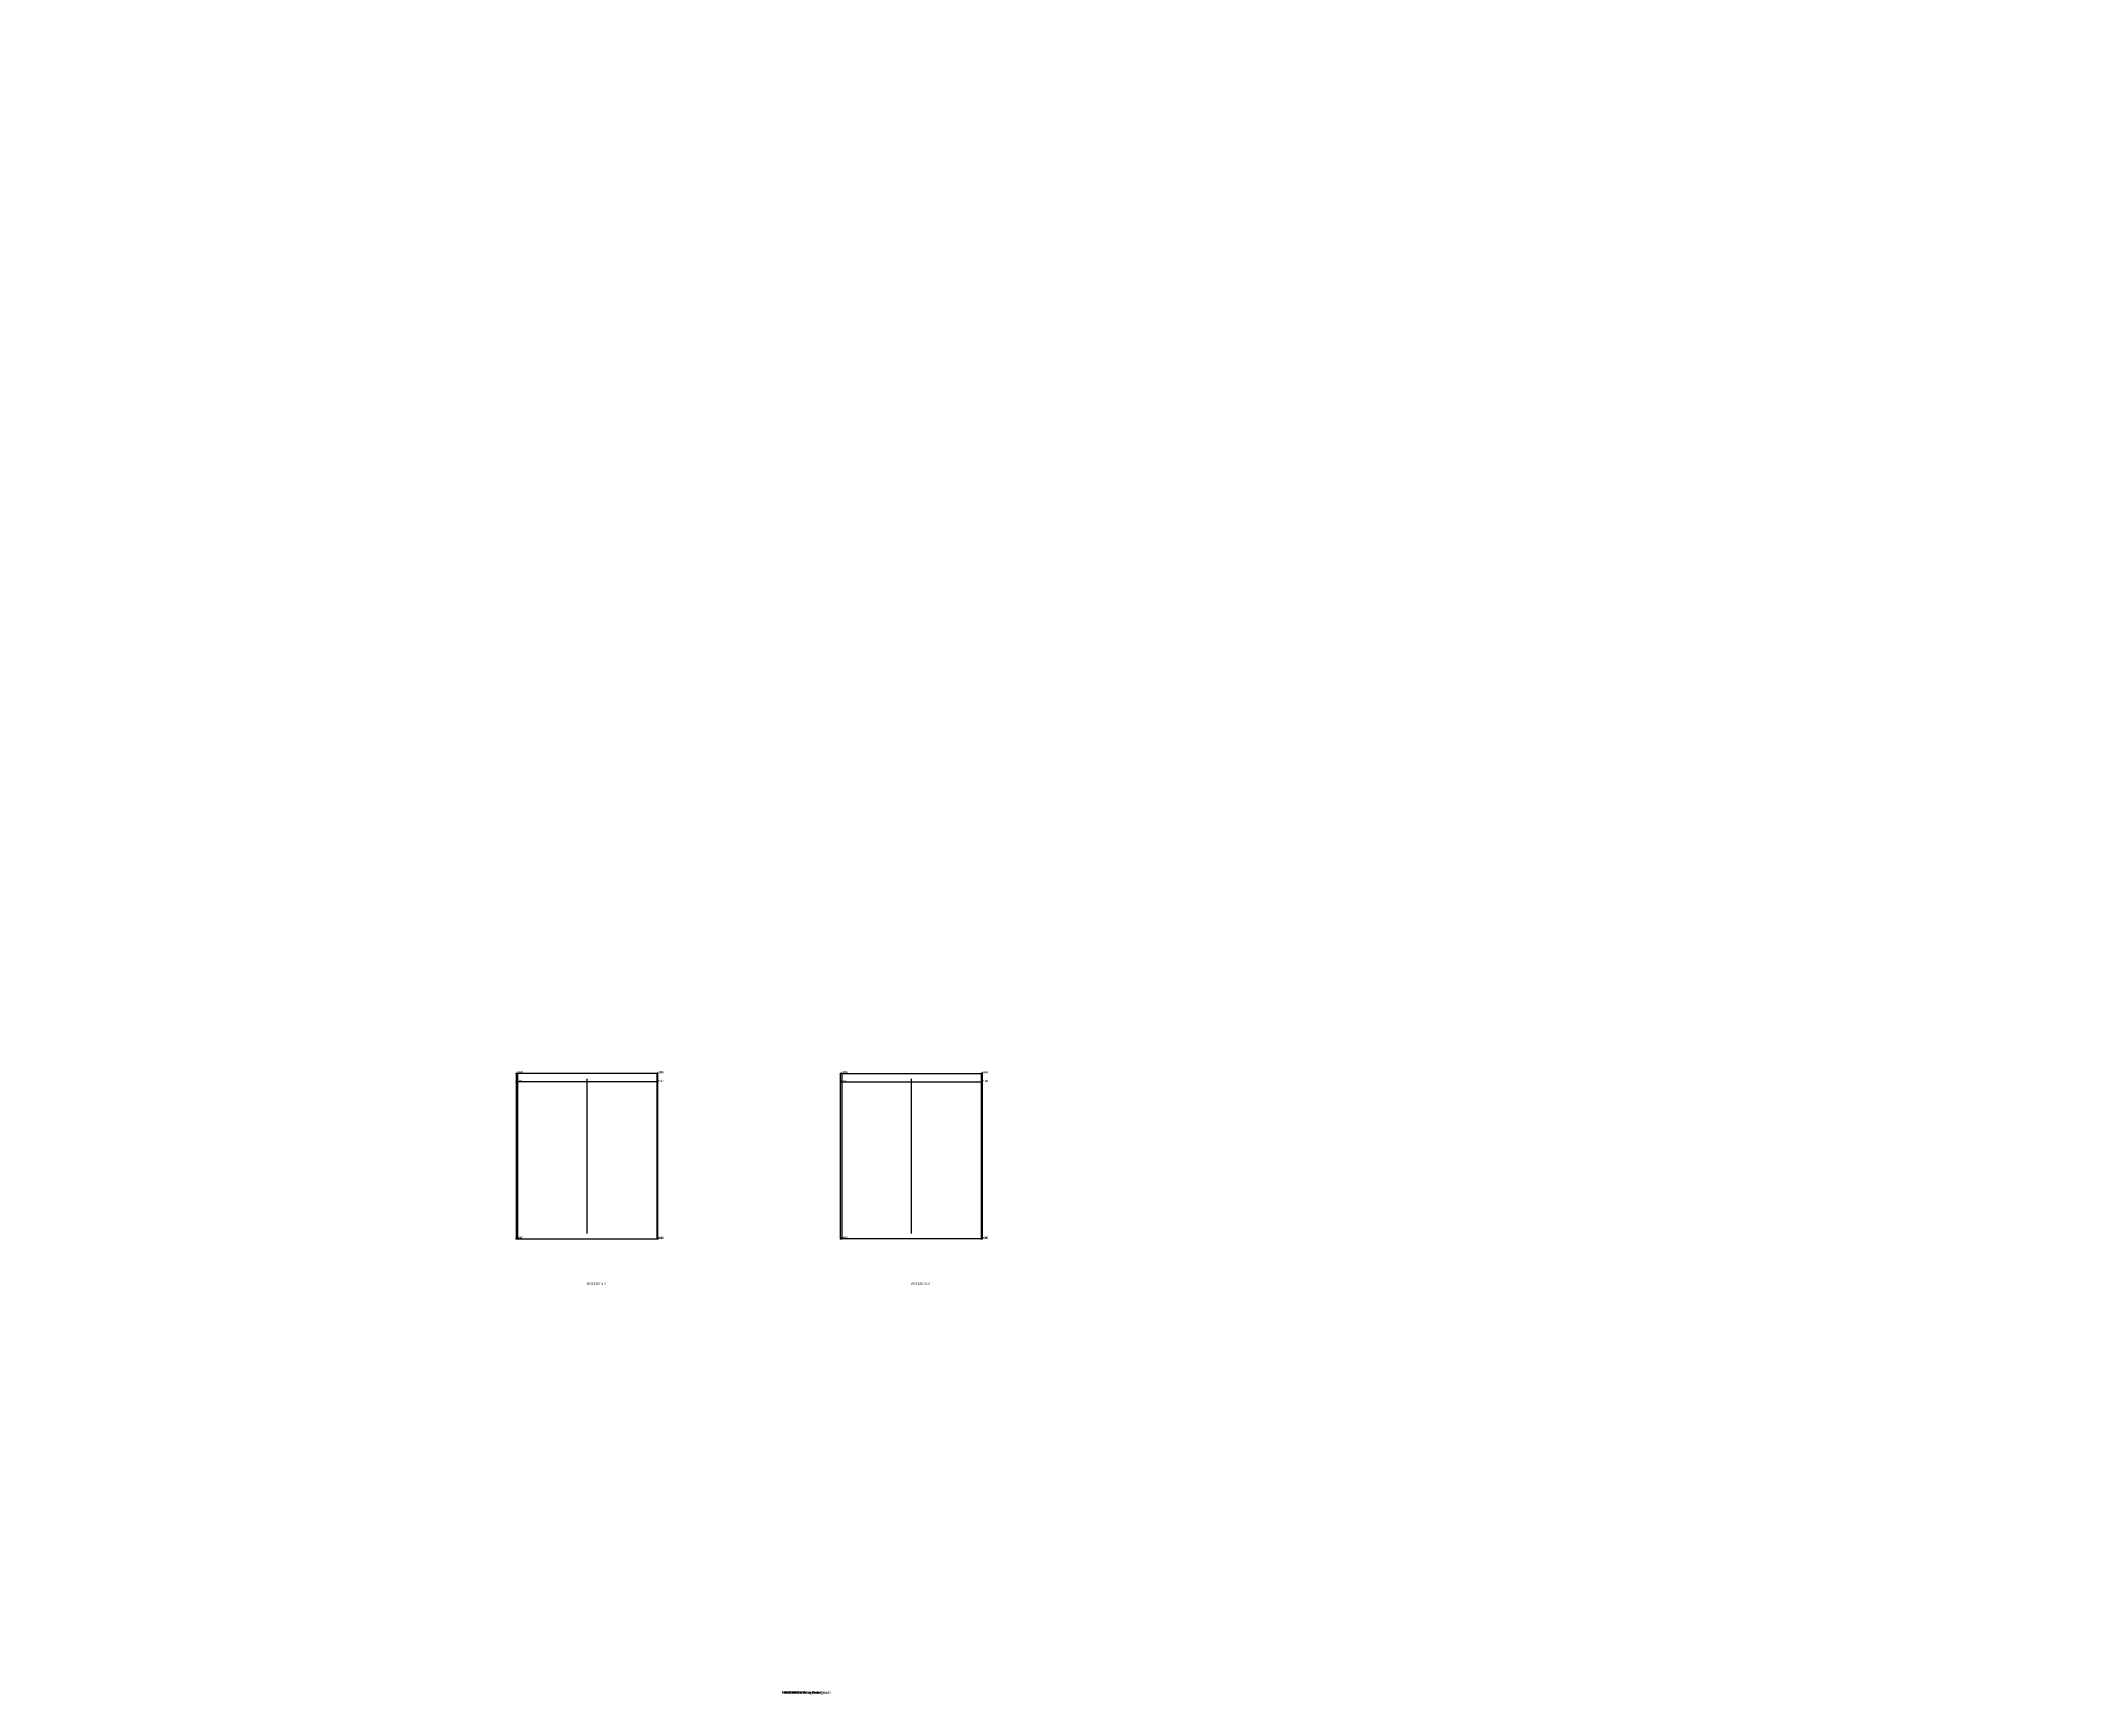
# Model space of a CAD drawing. Extents: x -86 to 151, y 0 to 193.
import ezdxf

# ---------------------------------------------------------------- set-up
doc = ezdxf.new("R2010")
doc.units = 0

# ---------------------------------------------------------------- blocks, each defined once
blk = doc.blocks.new('5_M')
at = {"layer": '1'}
blk.add_lwpolyline([(6.855502, 53.006863), (6.855502, 72.298843), (23.366241, 72.298843), (23.366241, 53.006863)], close=True, dxfattribs=at)
at = {"layer": '2'}
for p in [(6.855502, 72.298843), (6.855502, 72.298843), (6.855502, 71.298843), (6.855502, 71.298843), (7.005403, 72.298843), (7.005403, 72.298843), (23.216341, 72.298843), (23.216341, 72.298843), (23.366241, 72.298843), (23.366241, 72.298843), (23.366241, 71.298843), (23.366241, 71.298843), (6.855502, 53.006863), (6.855502, 53.006863), (7.005403, 53.006863), (7.005403, 53.006863), (23.216341, 53.006863), (23.216341, 53.006863), (23.366241, 53.006863), (23.366241, 53.006863)]:
    blk.add_point(p, dxfattribs=at)
at = {"layer": '7'}
blk.add_line((15.110872, 53.652855), (15.110872, 71.652855), dxfattribs=at)
at = {"layer": '8'}
for points in [[(6.855502, 71.298843), (23.366241, 71.298843)], [(7.005403, 72.298843), (7.005403, 53.006863)], [(23.216341, 72.298843), (23.216341, 53.006863)]]:
    blk.add_lwpolyline(points, dxfattribs=at)
at = {"layer": '84'}
blk.add_lwpolyline([(6.855502, 53.006863), (6.855502, 72.298843), (23.366241, 72.298843), (23.366241, 53.006863)], close=True, dxfattribs=at)
at = {"layer": '85'}
for points in [[(6.855502, 71.298843), (23.366241, 71.298843)], [(7.005403, 72.298843), (7.005403, 53.006863)], [(23.216341, 72.298843), (23.216341, 53.006863)]]:
    blk.add_lwpolyline(points, dxfattribs=at)
at = {"layer": '1'}
for s, p in [('# 83', (6.855502, 72.298843)), ('# 83', (6.855502, 72.298843)), ('# 87', (6.855502, 71.298843)), ('# 87', (6.855502, 71.298843)), ('# 89', (7.005403, 72.298843)), ('# 89', (7.005403, 72.298843)), ('# 91', (23.216341, 72.298843)), ('# 91', (23.216341, 72.298843)), ('# 84', (23.366241, 72.298843)), ('# 84', (23.366241, 72.298843)), ('# 88', (23.366241, 71.298843)), ('# 88', (23.366241, 71.298843)), ('# 82', (6.855502, 53.006863)), ('# 82', (6.855502, 53.006863)), ('# 90', (7.005403, 53.006863)), ('# 90', (7.005403, 53.006863)), ('# 92', (23.216341, 53.006863)), ('# 92', (23.216341, 53.006863)), ('# 85', (23.366241, 53.006863)), ('# 85', (23.366241, 53.006863)), ('ROTATION: 0', (15.110872, 47.652851))]:
    blk.add_text(s, height=0.25, dxfattribs=at).set_placement(p)
blk = doc.blocks.new('10_M')
at = {"layer": '1'}
blk.add_lwpolyline([(-14.439391, 53.006863), (-14.439391, 72.298843), (-30.95013, 72.298843), (-30.95013, 53.006863)], close=True, dxfattribs=at)
at = {"layer": '2'}
for p in [(-30.95013, 72.298843), (-30.95013, 72.298843), (-30.95013, 71.298843), (-30.95013, 71.298843), (-30.80023, 72.298843), (-30.80023, 72.298843), (-14.589292, 72.298843), (-14.589292, 72.298843), (-14.439391, 72.298843), (-14.439391, 72.298843), (-14.439391, 71.298843), (-14.439391, 71.298843), (-30.95013, 53.006863), (-30.95013, 53.006863), (-30.80023, 53.006863), (-30.80023, 53.006863), (-14.589292, 53.006863), (-14.589292, 53.006863), (-14.439391, 53.006863), (-14.439391, 53.006863)]:
    blk.add_point(p, dxfattribs=at)
at = {"layer": '7'}
blk.add_line((-22.694761, 53.652855), (-22.694761, 71.652855), dxfattribs=at)
at = {"layer": '8'}
for points in [[(-14.439391, 71.298843), (-30.95013, 71.298843)], [(-30.80023, 72.298843), (-30.80023, 53.006863)], [(-14.589292, 72.298843), (-14.589292, 53.006863)]]:
    blk.add_lwpolyline(points, dxfattribs=at)
at = {"layer": '84'}
blk.add_lwpolyline([(-14.439391, 53.006863), (-14.439391, 72.298843), (-30.95013, 72.298843), (-30.95013, 53.006863)], close=True, dxfattribs=at)
at = {"layer": '85'}
for points in [[(-14.439391, 71.298843), (-30.95013, 71.298843)], [(-30.80023, 72.298843), (-30.80023, 53.006863)], [(-14.589292, 72.298843), (-14.589292, 53.006863)]]:
    blk.add_lwpolyline(points, dxfattribs=at)
at = {"layer": '1'}
for s, p in [('# 84', (-30.95013, 72.298843)), ('# 84', (-30.95013, 72.298843)), ('# 88', (-30.95013, 71.298843)), ('# 88', (-30.95013, 71.298843)), ('# 91', (-30.80023, 72.298843)), ('# 91', (-30.80023, 72.298843)), ('# 89', (-14.589292, 72.298843)), ('# 89', (-14.589292, 72.298843)), ('# 83', (-14.439391, 72.298843)), ('# 83', (-14.439391, 72.298843)), ('# 87', (-14.439391, 71.298843)), ('# 87', (-14.439391, 71.298843)), ('# 85', (-30.95013, 53.006863)), ('# 85', (-30.95013, 53.006863)), ('# 92', (-30.80023, 53.006863)), ('# 92', (-30.80023, 53.006863)), ('# 90', (-14.589292, 53.006863)), ('# 90', (-14.589292, 53.006863)), ('# 82', (-14.439391, 53.006863)), ('# 82', (-14.439391, 53.006863)), ('ROTATION: 0', (-22.694761, 47.652851))]:
    blk.add_text(s, height=0.25, dxfattribs=at).set_placement(p)

msp = doc.modelspace()

# ---------------------------------------------------------------- block references
at = {"layer": '1'}
for name in ['10_M', '5_M']:
    msp.add_blockref(name, (0, 0), dxfattribs=at)

# ---------------------------------------------------------------- texts
for s in ['AUTHOR: CLO Virtual Fashion Inc.', 'VERSION: 3', 'STYLE NAME: Scrub_Médico_Clo', 'CREATION DATE: 10-06-2026', 'CREATION TIME: 19:48', 'SAMPLE SIZE: M', 'PRODUCT: CLO Standalone 6.1.186', 'UNITS: METRIC']:
    msp.add_text(s, height=0.25, dxfattribs=at).set_placement((0, 0))

doc.saveas('drawing.dxf')
